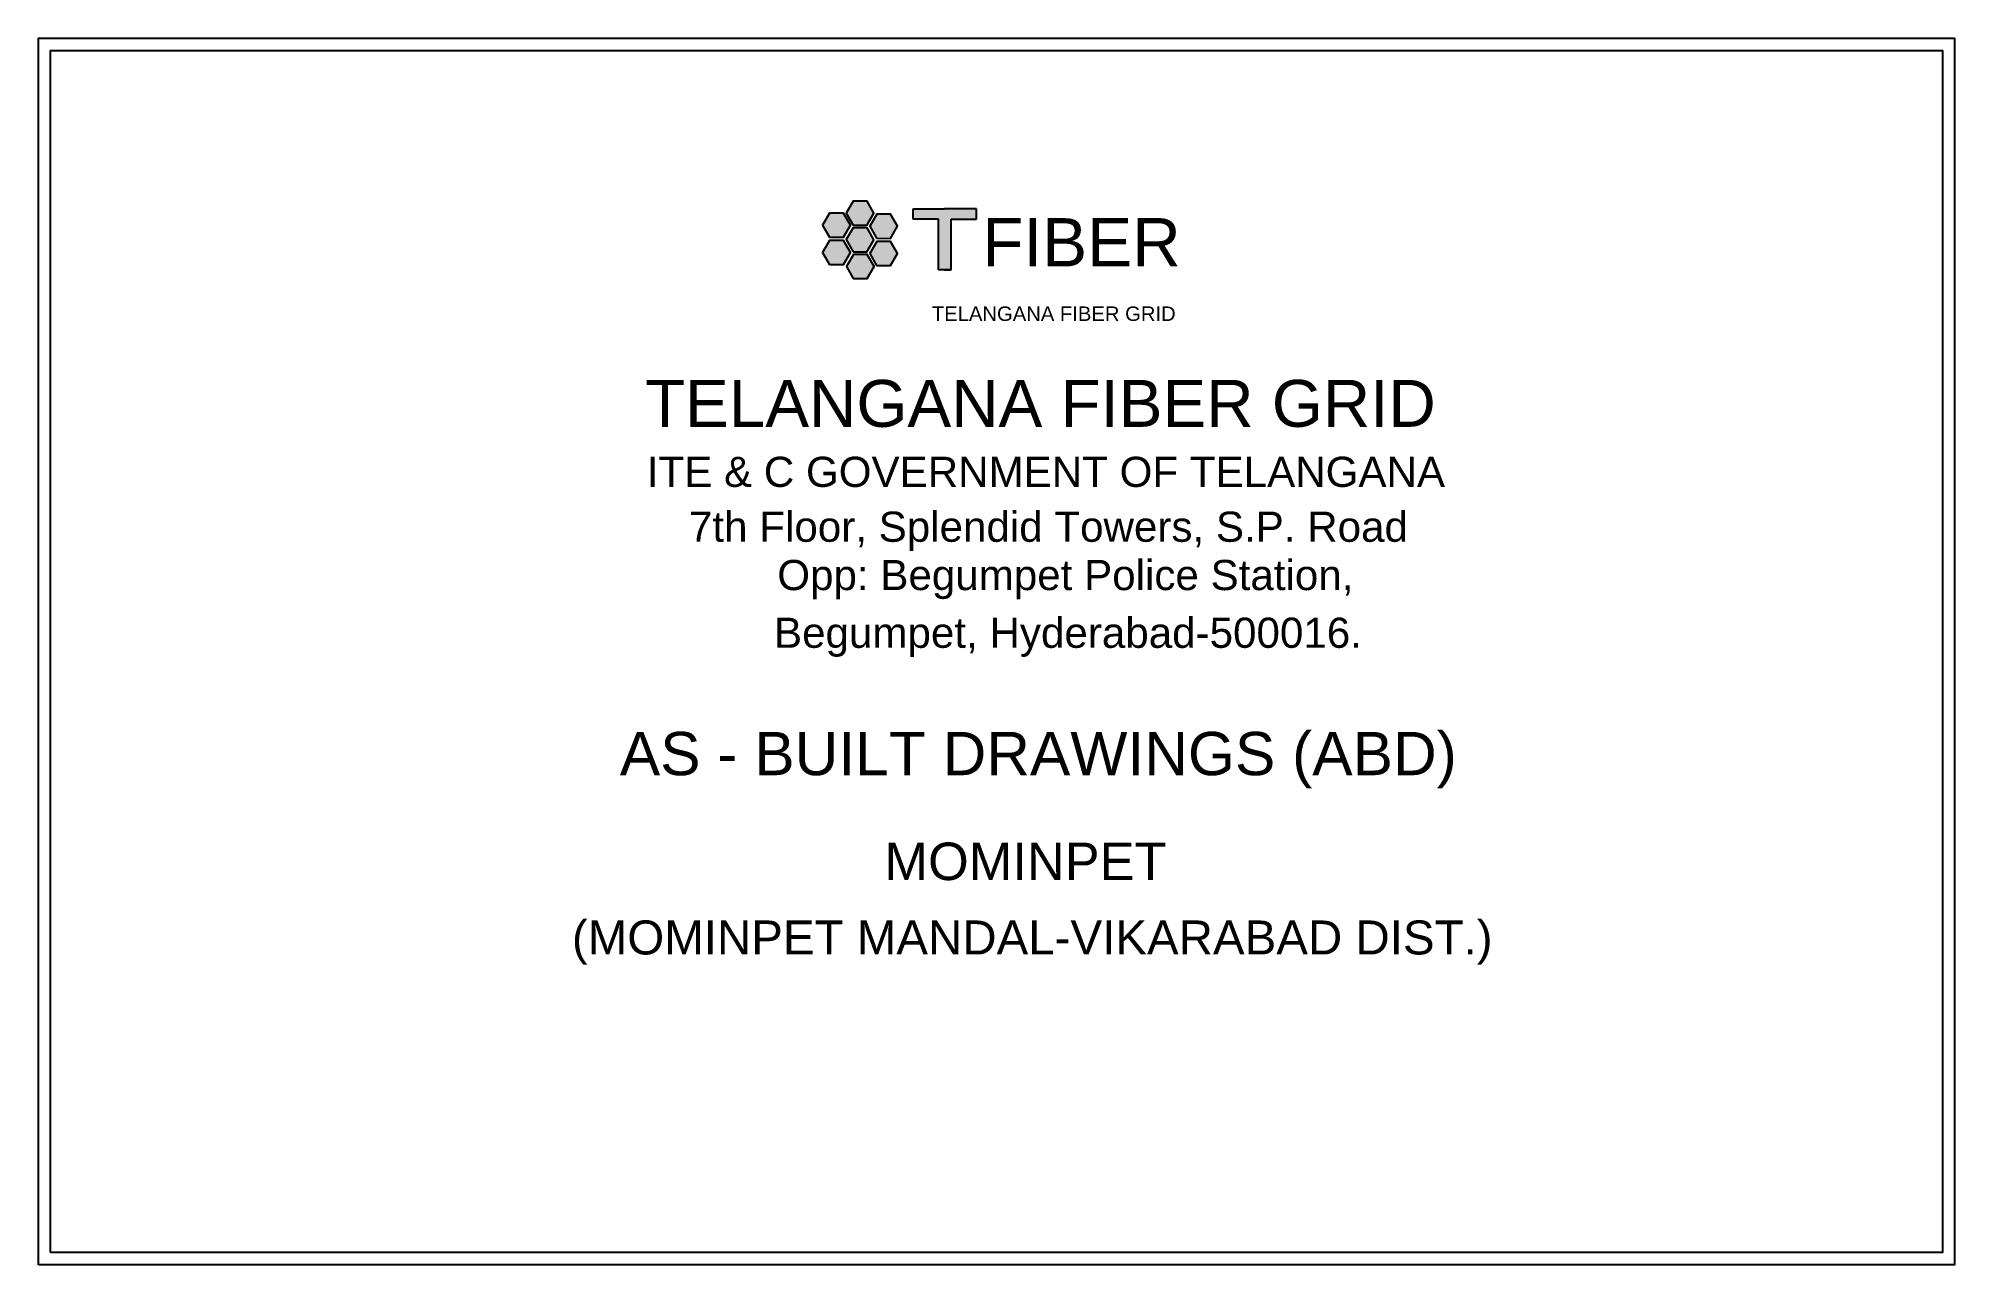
# Model space of a CAD drawing. Header units: inches. Extents: x 777 to 9331, y 1229 to 5049.
# Drawn here: x 776.7 to 1173.7, y 4721.3 to 4975.4 of the extents above; entities that cross this region are included whole.
import ezdxf
from ezdxf.enums import TextEntityAlignment as Align

# ---------------------------------------------------------------- set-up
doc = ezdxf.new("R2010")
doc.units = ezdxf.units.IN
doc.header["$MEASUREMENT"] = 0
doc.layers.add('Asbuilt_title', color=7, linetype='Continuous')
doc.layers.add('ROW', color=5, linetype='Continuous')
doc.styles.add('200', font='swisse.ttf')
doc.styles.get("Standard").update_dxf_attribs({"font": 'arial.ttf'})

msp = doc.modelspace()

# ---------------------------------------------------------------- texts
at = {"color": 18, "true_color": 0x000000}
msp.add_text('FIBER', height=10, dxfattribs=at).set_placement((972.26, 4928.12))
at = {"color": 252, "true_color": 0x939598}
msp.add_text('TELANGANA FIBER GRID', height=3, dxfattribs=at).set_placement((961.8, 4916.82))
at = {"layer": 'ROW', "color": 5, "style": '200'}
for s, height, p in [(' TELANGANA FIBER GRID', 9.7276, (982.41, 4899.74)), ('ITE & C GOVERNMENT OF TELANGANA', 6.25, (985.44, 4885.56)), ('7th Floor, Splendid Towers, S.P. Road', 6.25, (985.97, 4874.19)), ('Opp: Begumpet Police Station,', 6.25, (989.47, 4864.18)), ('Begumpet, Hyderabad-500016.', 6.25, (990.01, 4852.22))]:
    msp.add_text(s, height=height, dxfattribs=at).set_placement(p, align=Align.MIDDLE_CENTER)
at = {"layer": 'ROW', "color": 6, "style": '200'}
msp.add_text('AS - BUILT DRAWINGS (ABD) ', height=8.9745, dxfattribs=at).set_placement((985.61, 4827.19), align=Align.MIDDLE_CENTER)
at = {"layer": 'ROW', "color": 1, "style": '200'}
for s, height, p in [('MOMINPET', 7.762, (981.2, 4804.86)), ('(MOMINPET MANDAL-VIKARABAD DIST.)', 7.0435, (982.61, 4789.09))]:
    msp.add_text(s, height=height, dxfattribs=at).set_placement(p, align=Align.MIDDLE_CENTER)

# ---------------------------------------------------------------- hatches: boundary and pattern name
h = msp.add_hatch(color=256)
h.set_gradient(color1=(102, 0, 204), color2=(102, 0, 204), tint=1)
h.paths.add_polyline_path([(948.36, 4931.16), (949.8, 4933.64), (948.37, 4936.13), (945.5, 4936.14), (944.06, 4933.66), (945.49, 4931.16)])
h.paths.add_polyline_path([(948.36, 4936.66), (949.8, 4939.15), (948.37, 4941.64), (945.5, 4941.64), (944.06, 4939.16), (945.49, 4936.67)])
h.paths.add_polyline_path([(939.17, 4936.68), (940.6, 4934.19), (943.47, 4934.18), (944.92, 4936.66), (943.49, 4939.15), (940.62, 4939.16)])
h.paths.add_polyline_path([(940.6, 4928.53), (943.47, 4928.52), (944.92, 4931), (943.49, 4933.49), (940.62, 4933.5), (939.17, 4931.02)])
h.paths.add_polyline_path([(944.1, 4928.09), (945.53, 4925.59), (948.4, 4925.59), (949.84, 4928.07), (948.41, 4930.56), (945.54, 4930.57)])
h.paths.add_polyline_path([(950.37, 4928.33), (953.25, 4928.32), (954.69, 4930.8), (953.26, 4933.29), (950.39, 4933.3), (948.94, 4930.82)])
h.paths.add_polyline_path([(953.26, 4938.91), (950.39, 4938.92), (948.94, 4936.43), (950.37, 4933.94), (953.25, 4933.93), (954.69, 4936.42)])
h = msp.add_hatch(color=256)
h.set_gradient(color1=(102, 0, 204), color2=(102, 0, 204), tint=1)
h.paths.add_polyline_path([(965.78, 4937.93), (971.03, 4937.93), (971.03, 4940.03), (964.46, 4940.03), (957.9, 4940.03), (957.9, 4937.93), (963.15, 4937.93), (963.15, 4927.43), (964.46, 4927.43), (965.78, 4927.43)])

# ---------------------------------------------------------------- linework, layer by layer
for p, q in [((957.9, 4937.93), (957.9, 4940.03)), ((957.9, 4940.03), (964.46, 4940.03)), ((971.03, 4940.03), (964.46, 4940.03)), ((971.03, 4937.93), (971.03, 4940.03)), ((963.15, 4937.93), (957.9, 4937.93)), ((963.15, 4927.43), (963.15, 4937.93)), ((965.78, 4927.43), (965.78, 4937.93)), ((965.78, 4937.93), (971.03, 4937.93)), ((964.46, 4927.43), (963.15, 4927.43)), ((965.78, 4927.43), (964.46, 4927.43)), ((964.46, 4927.43), (965.78, 4927.43))]:
    msp.add_line(p, q)
for points in [[(945.49, 4936.67), (948.36, 4936.66), (949.8, 4939.15), (948.37, 4941.64), (945.5, 4941.64), (944.06, 4939.16)], [(940.6, 4934.19), (943.47, 4934.18), (944.92, 4936.66), (943.49, 4939.15), (940.62, 4939.16), (939.17, 4936.68)], [(945.49, 4931.16), (948.36, 4931.16), (949.8, 4933.64), (948.37, 4936.13), (945.5, 4936.14), (944.06, 4933.66)], [(950.37, 4933.94), (953.25, 4933.93), (954.69, 4936.42), (953.26, 4938.91), (950.39, 4938.92), (948.94, 4936.43)], [(940.6, 4928.53), (943.47, 4928.52), (944.92, 4931), (943.49, 4933.49), (940.62, 4933.5), (939.17, 4931.02)], [(950.37, 4928.33), (953.25, 4928.32), (954.69, 4930.8), (953.26, 4933.29), (950.39, 4933.3), (948.94, 4930.82)], [(945.53, 4925.59), (948.4, 4925.59), (949.84, 4928.07), (948.41, 4930.56), (945.54, 4930.57), (944.1, 4928.09)]]:
    msp.add_lwpolyline(points, close=True)
at = {"layer": 'Asbuilt_title'}
for points in [[(776.66, 4721.3), (776.66, 4975.37), (1173.74, 4975.37), (1173.74, 4721.3)], [(779.15, 4723.79), (779.15, 4972.88), (1171.25, 4972.88), (1171.25, 4723.79)]]:
    msp.add_lwpolyline(points, close=True, dxfattribs=at)

msp.set_redraw_order([(e.dxf.handle, doc.entitydb.next_handle()) for e in msp.query("TEXT MTEXT ATTDEF DIMENSION ARC_DIMENSION")])  # texts and dimensions are drawn at this point

doc.saveas('drawing.dxf')
